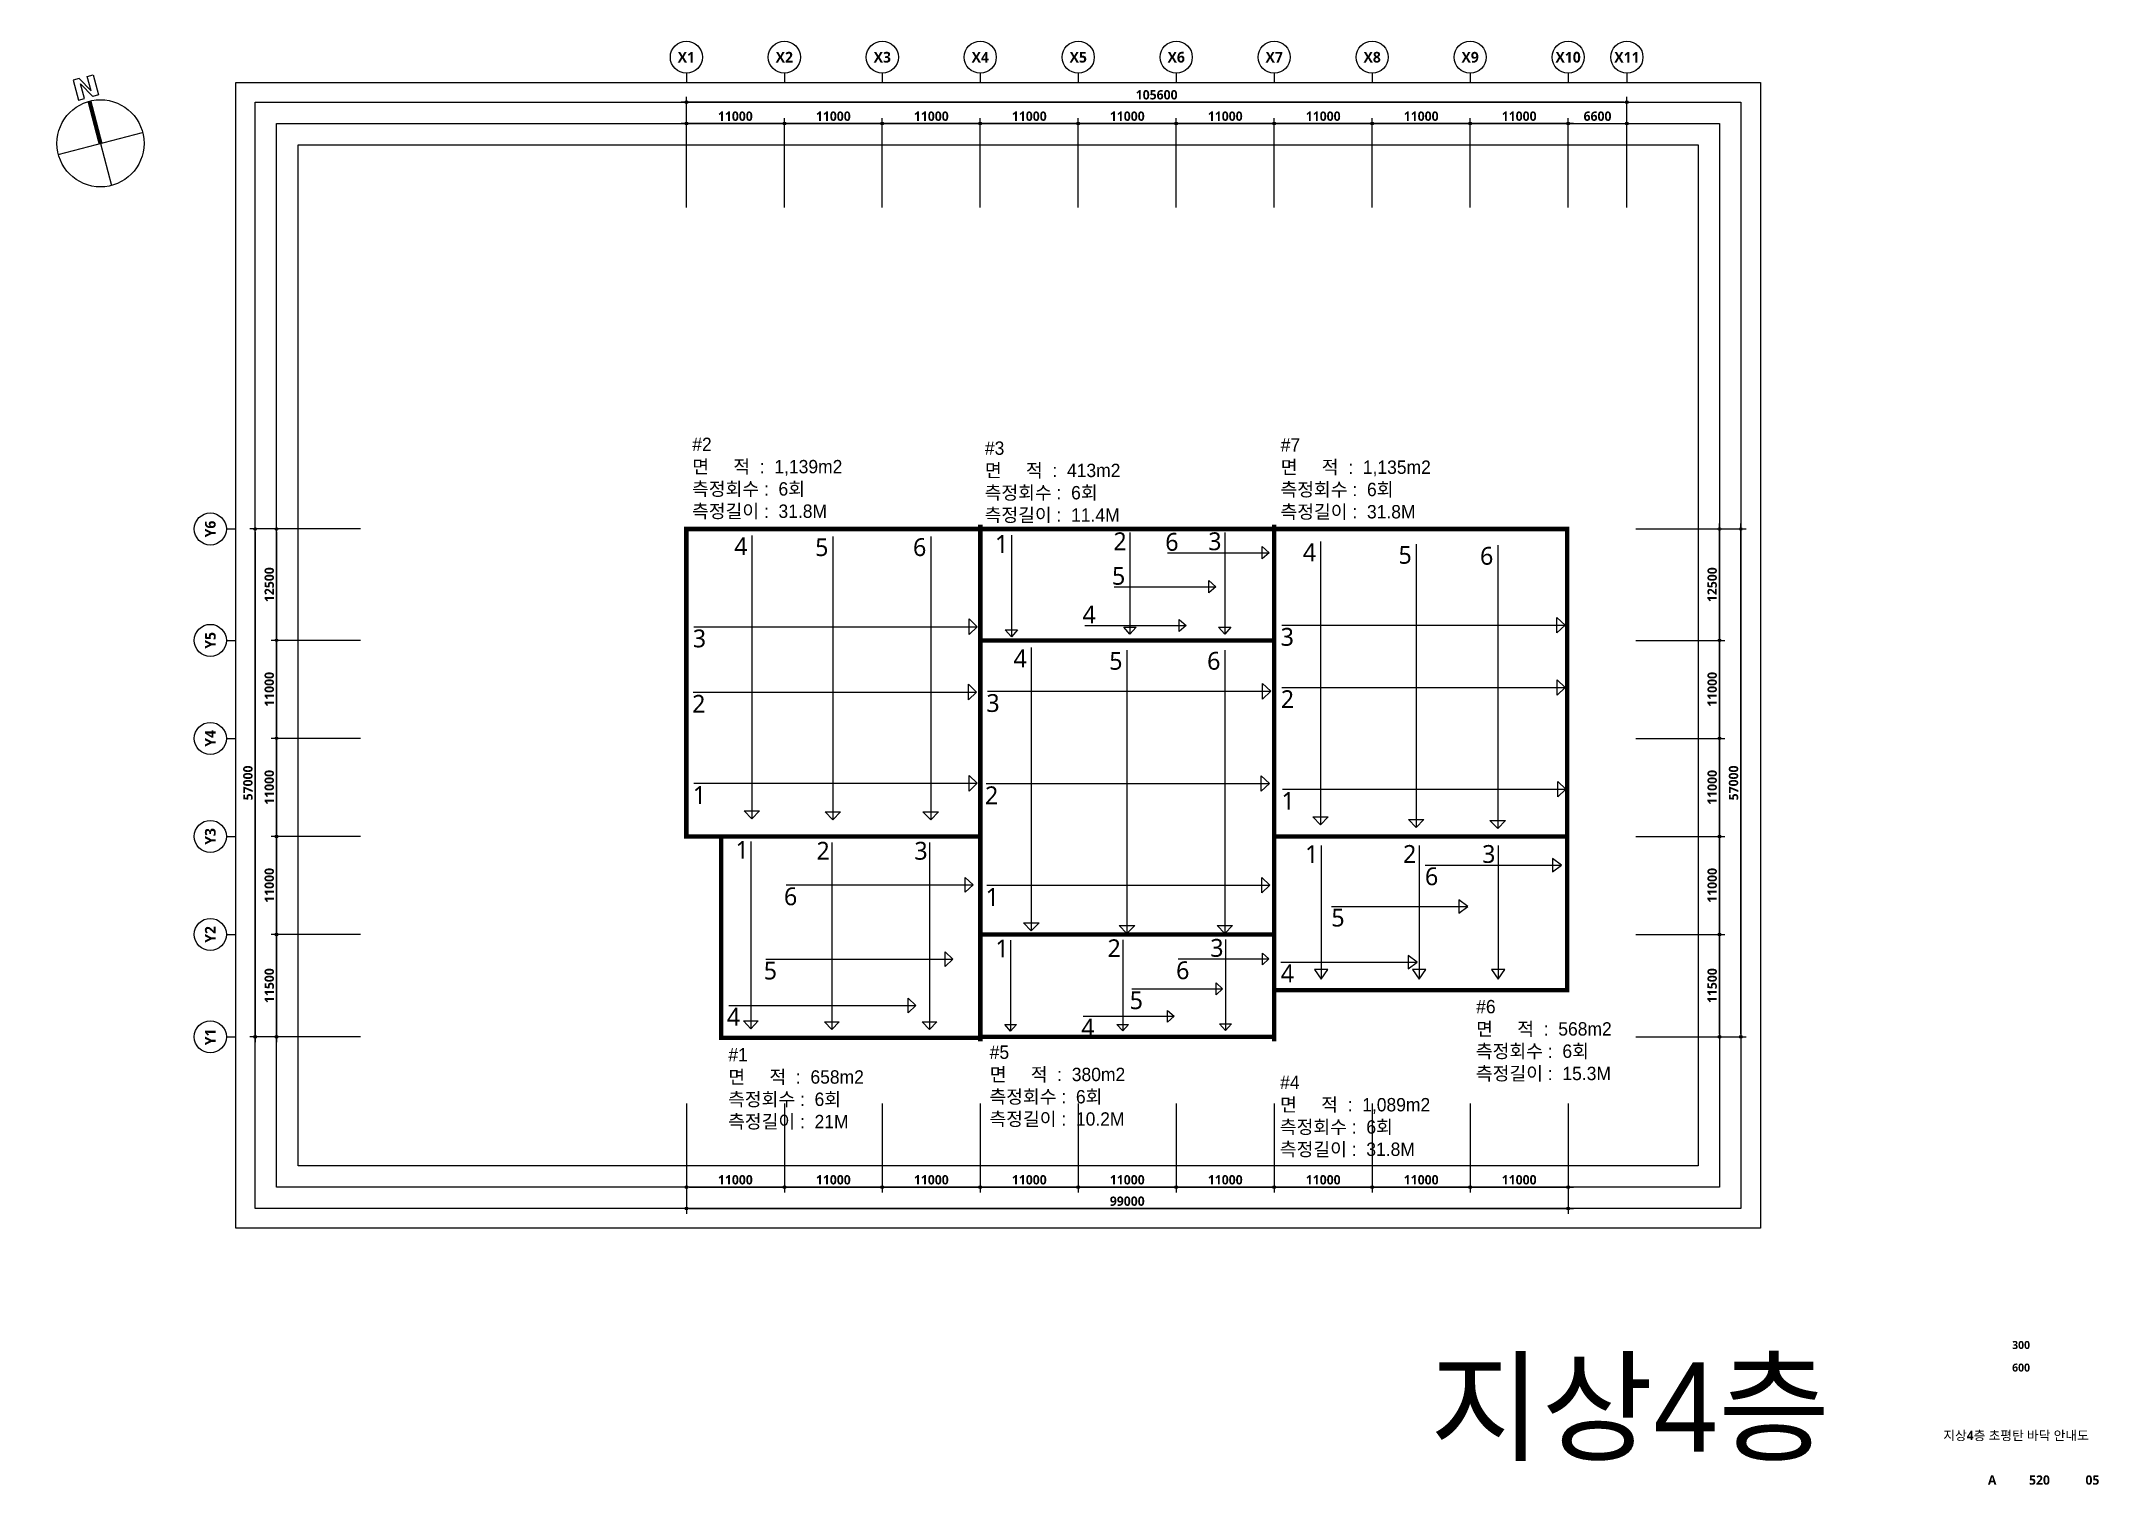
# Model space of a CAD drawing. Header units: millimetres. Extents: x -5354 to 981672, y -957001 to -780013.
# Drawn here: x 750646 to 981672, y -957001 to -794976 of the extents above; entities that cross this region are included whole.
import ezdxf
from ezdxf.enums import TextEntityAlignment as Align

# ---------------------------------------------------------------- set-up
doc = ezdxf.new("R2010")
doc.units = ezdxf.units.MM
doc.header["$LTSCALE"] = 300
doc.header["$MEASUREMENT"] = 0
doc.header["$PDSIZE"] = -10
doc.layers.get('0').update_dxf_attribs({"linetype": 'CONTINUOUS'})
doc.layers.get('Defpoints').update_dxf_attribs({"color": 153, "linetype": 'CONTINUOUS'})
for name, color, linetype in [('0.box', 2, 'CONTINUOUS'), ('0.line', 3, 'CONTINUOUS'), ('9-텍스트', 3, 'CONTINUOUS'), ('A-ANNO-SYMB', 7, 'CONTINUOUS'), ('A-ANNO-TEXT1', 7, 'CONTINUOUS'), ('A-ANNO-TITL', 7, 'CONTINUOUS'), ('A-ST-AXIS-BUB', 7, 'CONTINUOUS'), ('A-ST-AXIS-DIM', 7, 'CONTINUOUS'), ('ILDO_Cosinus Joint', 20, 'CONTINUOUS'), ('text', 3, 'CONTINUOUS'), ('검수라인', 3, 'CONTINUOUS')]:
    doc.layers.add(name, color=color, linetype=linetype)
doc.layers.add('Defpoint', color=161, linetype='CONTINUOUS', plot=False)
doc.styles.add('RXHS', font='')
doc.styles.add('SH_대대리576', font='')
doc.styles.add('돋움', font='')
doc.styles.add('운율4', font='malgun.ttf')
doc.styles.get('RXHS').set_extended_font_data('HY울릉도L')
doc.styles.get('SH_대대리576').set_extended_font_data('NanumGothic', bold=True)
doc.styles.get('돋움').set_extended_font_data('Dotum')
doc.dimstyles.new('SHP 600', dxfattribs={"dimscale": 300, "dimtxt": 3.5, "dimasz": 1, "dimexe": 2, "dimexo": 2, "dimgap": 1, "dimtad": 1, "dimdec": 0, "dimzin": 0, "dimdsep": 46, "dimtxsty": 'SH_대대리576', "dimblk": 'DIMDOT', "dimcen": 0.09, "dimclrt": 3, "dimadec": 0, "dimazin": 1, "dimtfac": 1, "dimtdec": 0, "dimtix": 1, "dimtmove": 2, "dimatfit": 0, "dimldrblk": 'DIMDOT', "dimfxl": 1, "dimtolj": 1, "dimtzin": 0, "dimarcsym": 0})

msp = doc.modelspace()

# ---------------------------------------------------------------- texts
at = {"layer": '9-텍스트', "color": 3, "char_height": 1500, "attachment_point": 1, "style": 'RXHS'}
for s, insert in [('\\pxi0.02023;{\\fGulim|b0|i0|c129|p50;#2\\P면     적  :  1,139m2\\P\\pi0;측정회수 :  6회\\P측정길이 :  31.8M}', (823718.9, -839476, 103000)), ('\\pxi0.02023;{\\fGulim|b0|i0|c129|p50;#3\\P면     적  :  413m2\\P\\pi0;측정회수 :  6회\\P측정길이 :  11.4M}', (856573.9, -839900.8, 103000)), ('\\pxi0.02023;{\\fGulim|b0|i0|c129|p50;#7\\P면     적  :  1,135m2\\P\\pi0;측정회수 :  6회\\P측정길이 :  31.8M}', (889789.1, -839537.6, 103000)), ('\\pxi0.02023;{\\fGulim|b0|i0|c129|p50;#6\\P면     적  :  568m2\\P\\pi0;측정회수 :  6회\\P측정길이 :  15.3M}', (911732.9, -902581.1, 103000)), ('\\pxi0.02023;{\\fGulim|b0|i0|c129|p50;#5\\P면     적  :  380m2\\P\\pi0;측정회수 :  6회\\P측정길이 :  10.2M}', (857113.8, -907691.2, 0)), ('\\pxi0.02023;{\\fGulim|b0|i0|c129|p50;#1\\P면     적  :  658m2\\P\\pi0;측정회수 :  6회\\P측정길이 :  21M}', (827770.3, -907978.3, 0)), ('\\pxi0.02023;{\\fGulim|b0|i0|c129|p50;#4\\P면     적  :  1,089m2\\P\\pi0;측정회수 :  6회\\P측정길이 :  31.8M}', (889718.9, -911088.3, 0))]:
    msp.add_mtext_dynamic_manual_height_columns(s, width=20376.871, gutter_width=1500, heights=[0], dxfattribs=dict(at, insert=insert))
at = {"layer": 'A-ANNO-TEXT1', "style": 'SH_대대리576'}
for s, p in [('X1', (823087.2, -796775.9)), ('X2', (834087.2, -796775.9)), ('X3', (845087.2, -796775.9)), ('X4', (856087.2, -796775.9)), ('X5', (867087.2, -796775.9)), ('X6', (878087.2, -796775.9)), ('X7', (889087.2, -796775.9)), ('X8', (900087.2, -796775.9)), ('X9', (911087.2, -796775.9)), ('X10', (922087.2, -796775.9)), ('X11', (928687.2, -796775.9))]:
    msp.add_text(s, height=1200, dxfattribs=at).set_placement(p, align=Align.MIDDLE_CENTER)
for s, p in [('Y6', (769637.2, -849725.9)), ('Y5', (769637.2, -862225.9)), ('Y4', (769637.2, -873225.9)), ('Y3', (769637.2, -884225.9)), ('Y2', (769637.2, -895225.9)), ('Y1', (769637.2, -906725.9))]:
    msp.add_text(s, height=1200, rotation=90, dxfattribs=at).set_placement(p, align=Align.MIDDLE_CENTER)
at = {"layer": 'A-ANNO-TITL', "style": 'SH_대대리576'}
for s, height, p in [('300', 900, (972940.9, -941308.9)), ('600', 900, (972940.9, -943842.1)), ('지상4층 초평탄 바닥 안내도', 1050, (972375.6, -951450.5)), ('A', 1050, (969692.9, -956461)), ('520', 1050, (975006.2, -956461)), ('05', 1050, (980952.6, -956461))]:
    msp.add_text(s, height=height, dxfattribs=at).set_placement(p, align=Align.MIDDLE)
at = {"layer": 'text', "style": '돋움'}
msp.add_text('지상4층', height=10000, dxfattribs=at).set_placement((906561.1, -953267.4, 206000))
at = {"layer": '검수라인', "style": '운율4'}
for s, p in [('2', (871035.3, -852102.8, 103000)), ('6', (876858, -852171.7, 206000)), ('3', (881681.2, -852102.8, 103000)), ('4', (828457.1, -852662.8, 103000)), ('5', (837545.4, -852762.1, 103000)), ('6', (848536.4, -852762.1, 103000)), ('1', (857731, -852416.4, 103000)), ('4', (892298.4, -853341.2, 103000)), ('5', (903038.3, -853624, 103000)), ('6', (912196.4, -853741, 103000)), ('5', (870873.2, -855979.9, 206000)), ('4', (867557.4, -860328.9, 206000)), ('3', (823809.8, -863007.1, 103000)), ('3', (889813.2, -862829.3, 103000)), ('4', (859825.5, -865238.3, 103000)), ('5', (870565.4, -865521.1, 103000)), ('6', (881556.4, -865521.1, 103000)), ('2', (823738.2, -870341.4, 103000)), ('3', (856773, -870256.8, 103000)), ('2', (889830.7, -869825.1, 103000)), ('1', (823809.8, -880580.1, 103000)), ('2', (856616.7, -880611.1, 103000)), ('1', (889901.7, -881239.1, 103000)), ('1', (828606.6, -886738.8, 206000)), ('2', (837694.9, -886838.2, 206000)), ('3', (848685.9, -886838.2, 206000)), ('1', (892554.7, -887210.6, 103000)), ('2', (903554.7, -887196.6, 103000)), ('3', (912431.7, -887196.6, 103000)), ('6', (906015.1, -889707.6, 103000)), ('6', (834046.8, -891954, 206000)), ('1', (856687.7, -892025.1, 103000)), ('5', (895500, -894342.1)), ('1', (857782.7, -897805.6, 206000)), ('2', (870371.5, -897776.7, 206000)), ('3', (881904.9, -897736.7, 206000)), ('5', (831773.5, -900281, 206000)), ('6', (878073.1, -900253.9, 206000)), ('4', (889820.3, -900604.8, 103000)), ('5', (872857.9, -903613.8, 206000)), ('4', (827636, -905475.4, 206000)), ('4', (867425.8, -906684.7, 206000))]:
    msp.add_text(s, height=2000, dxfattribs=at).set_placement(p)

# ---------------------------------------------------------------- blocks, each defined once
blk = doc.blocks.new('DIMDOT')
at = {"color": 0}
blk.add_line((-2, 0), (2, 0), dxfattribs=at)
for radius in [0.5, 0.25]:
    blk.add_circle((0, 0), radius, dxfattribs=at)
blk = doc.blocks.new('*D217')
at = {"layer": 'A-ST-AXIS-DIM', "color": 0, "lineweight": -2, "transparency": 16777216}
for p, q in [((823087, -813626), (823087, -801226)), ((928687, -813626), (928687, -801226)), ((928387, -801826), (823387, -801826))]:
    blk.add_line(p, q, dxfattribs=at)
at = {"layer": 'Defpoints', "color": 0, "transparency": 16777216}
for p in [(823087, -801826), (823087, -814226), (928687, -814226)]:
    blk.add_point(p, dxfattribs=at)
at = {"layer": 'A-ST-AXIS-DIM', "color": 0, "lineweight": -2, "transparency": 16777216, "xscale": 300, "yscale": 300, "zscale": 300, "rotation": 180}
blk.add_blockref('DIMDOT', (823087, -801826), dxfattribs=at)
at = {"layer": 'A-ST-AXIS-DIM', "color": 0, "lineweight": -2, "transparency": 16777216, "xscale": 300, "yscale": 300, "zscale": 300}
blk.add_blockref('DIMDOT', (928687, -801826), dxfattribs=at)
at = {"layer": 'A-ST-AXIS-DIM', "color": 3, "transparency": 16777216, "insert": (875887, -801001), "char_height": 1050, "attachment_point": 5, "style": 'SH_대대리576'}
blk.add_mtext('\\A1;105600', dxfattribs=at)
blk = doc.blocks.new('*D216')
at = {"layer": 'A-ST-AXIS-DIM', "color": 0, "lineweight": -2, "transparency": 16777216}
for p, q in [((823087, -813626), (823087, -803626)), ((834087, -813626), (834087, -803626)), ((833787, -804226), (823387, -804226))]:
    blk.add_line(p, q, dxfattribs=at)
at = {"layer": 'Defpoints', "color": 0, "transparency": 16777216}
for p in [(823087, -804226), (823087, -814226), (834087, -814226)]:
    blk.add_point(p, dxfattribs=at)
at = {"layer": 'A-ST-AXIS-DIM', "color": 0, "lineweight": -2, "transparency": 16777216, "xscale": 300, "yscale": 300, "zscale": 300, "rotation": 180}
blk.add_blockref('DIMDOT', (823087, -804226), dxfattribs=at)
at = {"layer": 'A-ST-AXIS-DIM', "color": 0, "lineweight": -2, "transparency": 16777216, "xscale": 300, "yscale": 300, "zscale": 300}
blk.add_blockref('DIMDOT', (834087, -804226), dxfattribs=at)
at = {"layer": 'A-ST-AXIS-DIM', "color": 3, "transparency": 16777216, "insert": (828587, -803401), "char_height": 1050, "attachment_point": 5, "style": 'SH_대대리576'}
blk.add_mtext('\\A1;11000', dxfattribs=at)
blk = doc.blocks.new('*D215')
at = {"layer": 'A-ST-AXIS-DIM', "color": 0, "lineweight": -2, "transparency": 16777216}
for p, q in [((834087, -813626), (834087, -803626)), ((845087, -813626), (845087, -803626)), ((844787, -804226), (834387, -804226))]:
    blk.add_line(p, q, dxfattribs=at)
at = {"layer": 'Defpoints', "color": 0, "transparency": 16777216}
for p in [(834087, -804226), (834087, -814226), (845087, -814226)]:
    blk.add_point(p, dxfattribs=at)
at = {"layer": 'A-ST-AXIS-DIM', "color": 0, "lineweight": -2, "transparency": 16777216, "xscale": 300, "yscale": 300, "zscale": 300, "rotation": 180}
blk.add_blockref('DIMDOT', (834087, -804226), dxfattribs=at)
at = {"layer": 'A-ST-AXIS-DIM', "color": 0, "lineweight": -2, "transparency": 16777216, "xscale": 300, "yscale": 300, "zscale": 300}
blk.add_blockref('DIMDOT', (845087, -804226), dxfattribs=at)
at = {"layer": 'A-ST-AXIS-DIM', "color": 3, "transparency": 16777216, "insert": (839587, -803401), "char_height": 1050, "attachment_point": 5, "style": 'SH_대대리576'}
blk.add_mtext('\\A1;11000', dxfattribs=at)
blk = doc.blocks.new('*D214')
at = {"layer": 'A-ST-AXIS-DIM', "color": 0, "lineweight": -2, "transparency": 16777216}
for p, q in [((845087, -813626), (845087, -803626)), ((856087, -813626), (856087, -803626)), ((855787, -804226), (845387, -804226))]:
    blk.add_line(p, q, dxfattribs=at)
at = {"layer": 'Defpoints', "color": 0, "transparency": 16777216}
for p in [(845087, -804226), (845087, -814226), (856087, -814226)]:
    blk.add_point(p, dxfattribs=at)
at = {"layer": 'A-ST-AXIS-DIM', "color": 0, "lineweight": -2, "transparency": 16777216, "xscale": 300, "yscale": 300, "zscale": 300, "rotation": 180}
blk.add_blockref('DIMDOT', (845087, -804226), dxfattribs=at)
at = {"layer": 'A-ST-AXIS-DIM', "color": 0, "lineweight": -2, "transparency": 16777216, "xscale": 300, "yscale": 300, "zscale": 300}
blk.add_blockref('DIMDOT', (856087, -804226), dxfattribs=at)
at = {"layer": 'A-ST-AXIS-DIM', "color": 3, "transparency": 16777216, "insert": (850587, -803401), "char_height": 1050, "attachment_point": 5, "style": 'SH_대대리576'}
blk.add_mtext('\\A1;11000', dxfattribs=at)
blk = doc.blocks.new('*D213')
at = {"layer": 'A-ST-AXIS-DIM', "color": 0, "lineweight": -2, "transparency": 16777216}
for p, q in [((856087, -813626), (856087, -803626)), ((867087, -813626), (867087, -803626)), ((866787, -804226), (856387, -804226))]:
    blk.add_line(p, q, dxfattribs=at)
at = {"layer": 'Defpoints', "color": 0, "transparency": 16777216}
for p in [(856087, -804226), (856087, -814226), (867087, -814226)]:
    blk.add_point(p, dxfattribs=at)
at = {"layer": 'A-ST-AXIS-DIM', "color": 0, "lineweight": -2, "transparency": 16777216, "xscale": 300, "yscale": 300, "zscale": 300, "rotation": 180}
blk.add_blockref('DIMDOT', (856087, -804226), dxfattribs=at)
at = {"layer": 'A-ST-AXIS-DIM', "color": 0, "lineweight": -2, "transparency": 16777216, "xscale": 300, "yscale": 300, "zscale": 300}
blk.add_blockref('DIMDOT', (867087, -804226), dxfattribs=at)
at = {"layer": 'A-ST-AXIS-DIM', "color": 3, "transparency": 16777216, "insert": (861587, -803401), "char_height": 1050, "attachment_point": 5, "style": 'SH_대대리576'}
blk.add_mtext('\\A1;11000', dxfattribs=at)
blk = doc.blocks.new('*D212')
at = {"layer": 'A-ST-AXIS-DIM', "color": 0, "lineweight": -2, "transparency": 16777216}
for p, q in [((867087, -813626), (867087, -803626)), ((878087, -813626), (878087, -803626)), ((877787, -804226), (867387, -804226))]:
    blk.add_line(p, q, dxfattribs=at)
at = {"layer": 'Defpoints', "color": 0, "transparency": 16777216}
for p in [(867087, -804226), (867087, -814226), (878087, -814226)]:
    blk.add_point(p, dxfattribs=at)
at = {"layer": 'A-ST-AXIS-DIM', "color": 0, "lineweight": -2, "transparency": 16777216, "xscale": 300, "yscale": 300, "zscale": 300, "rotation": 180}
blk.add_blockref('DIMDOT', (867087, -804226), dxfattribs=at)
at = {"layer": 'A-ST-AXIS-DIM', "color": 0, "lineweight": -2, "transparency": 16777216, "xscale": 300, "yscale": 300, "zscale": 300}
blk.add_blockref('DIMDOT', (878087, -804226), dxfattribs=at)
at = {"layer": 'A-ST-AXIS-DIM', "color": 3, "transparency": 16777216, "insert": (872587, -803401), "char_height": 1050, "attachment_point": 5, "style": 'SH_대대리576'}
blk.add_mtext('\\A1;11000', dxfattribs=at)
blk = doc.blocks.new('*D211')
at = {"layer": 'A-ST-AXIS-DIM', "color": 0, "lineweight": -2, "transparency": 16777216}
for p, q in [((878087, -813626), (878087, -803626)), ((889087, -813626), (889087, -803626)), ((888787, -804226), (878387, -804226))]:
    blk.add_line(p, q, dxfattribs=at)
at = {"layer": 'Defpoints', "color": 0, "transparency": 16777216}
for p in [(878087, -804226), (878087, -814226), (889087, -814226)]:
    blk.add_point(p, dxfattribs=at)
at = {"layer": 'A-ST-AXIS-DIM', "color": 0, "lineweight": -2, "transparency": 16777216, "xscale": 300, "yscale": 300, "zscale": 300, "rotation": 180}
blk.add_blockref('DIMDOT', (878087, -804226), dxfattribs=at)
at = {"layer": 'A-ST-AXIS-DIM', "color": 0, "lineweight": -2, "transparency": 16777216, "xscale": 300, "yscale": 300, "zscale": 300}
blk.add_blockref('DIMDOT', (889087, -804226), dxfattribs=at)
at = {"layer": 'A-ST-AXIS-DIM', "color": 3, "transparency": 16777216, "insert": (883587, -803401), "char_height": 1050, "attachment_point": 5, "style": 'SH_대대리576'}
blk.add_mtext('\\A1;11000', dxfattribs=at)
blk = doc.blocks.new('*D210')
at = {"layer": 'A-ST-AXIS-DIM', "color": 0, "lineweight": -2, "transparency": 16777216}
for p, q in [((889087, -813626), (889087, -803626)), ((900087, -813626), (900087, -803626)), ((899787, -804226), (889387, -804226))]:
    blk.add_line(p, q, dxfattribs=at)
at = {"layer": 'Defpoints', "color": 0, "transparency": 16777216}
for p in [(889087, -804226), (889087, -814226), (900087, -814226)]:
    blk.add_point(p, dxfattribs=at)
at = {"layer": 'A-ST-AXIS-DIM', "color": 0, "lineweight": -2, "transparency": 16777216, "xscale": 300, "yscale": 300, "zscale": 300, "rotation": 180}
blk.add_blockref('DIMDOT', (889087, -804226), dxfattribs=at)
at = {"layer": 'A-ST-AXIS-DIM', "color": 0, "lineweight": -2, "transparency": 16777216, "xscale": 300, "yscale": 300, "zscale": 300}
blk.add_blockref('DIMDOT', (900087, -804226), dxfattribs=at)
at = {"layer": 'A-ST-AXIS-DIM', "color": 3, "transparency": 16777216, "insert": (894587, -803401), "char_height": 1050, "attachment_point": 5, "style": 'SH_대대리576'}
blk.add_mtext('\\A1;11000', dxfattribs=at)
blk = doc.blocks.new('*D209')
at = {"layer": 'A-ST-AXIS-DIM', "color": 0, "lineweight": -2, "transparency": 16777216}
for p, q in [((900087, -813626), (900087, -803626)), ((911087, -813626), (911087, -803626)), ((910787, -804226), (900387, -804226))]:
    blk.add_line(p, q, dxfattribs=at)
at = {"layer": 'Defpoints', "color": 0, "transparency": 16777216}
for p in [(900087, -804226), (900087, -814226), (911087, -814226)]:
    blk.add_point(p, dxfattribs=at)
at = {"layer": 'A-ST-AXIS-DIM', "color": 0, "lineweight": -2, "transparency": 16777216, "xscale": 300, "yscale": 300, "zscale": 300, "rotation": 180}
blk.add_blockref('DIMDOT', (900087, -804226), dxfattribs=at)
at = {"layer": 'A-ST-AXIS-DIM', "color": 0, "lineweight": -2, "transparency": 16777216, "xscale": 300, "yscale": 300, "zscale": 300}
blk.add_blockref('DIMDOT', (911087, -804226), dxfattribs=at)
at = {"layer": 'A-ST-AXIS-DIM', "color": 3, "transparency": 16777216, "insert": (905587, -803401), "char_height": 1050, "attachment_point": 5, "style": 'SH_대대리576'}
blk.add_mtext('\\A1;11000', dxfattribs=at)
blk = doc.blocks.new('*D208')
at = {"layer": 'A-ST-AXIS-DIM', "color": 0, "lineweight": -2, "transparency": 16777216}
for p, q in [((911087, -813626), (911087, -803626)), ((922087, -813626), (922087, -803626)), ((921787, -804226), (911387, -804226))]:
    blk.add_line(p, q, dxfattribs=at)
at = {"layer": 'Defpoints', "color": 0, "transparency": 16777216}
for p in [(911087, -804226), (911087, -814226), (922087, -814226)]:
    blk.add_point(p, dxfattribs=at)
at = {"layer": 'A-ST-AXIS-DIM', "color": 0, "lineweight": -2, "transparency": 16777216, "xscale": 300, "yscale": 300, "zscale": 300, "rotation": 180}
blk.add_blockref('DIMDOT', (911087, -804226), dxfattribs=at)
at = {"layer": 'A-ST-AXIS-DIM', "color": 0, "lineweight": -2, "transparency": 16777216, "xscale": 300, "yscale": 300, "zscale": 300}
blk.add_blockref('DIMDOT', (922087, -804226), dxfattribs=at)
at = {"layer": 'A-ST-AXIS-DIM', "color": 3, "transparency": 16777216, "insert": (916587, -803401), "char_height": 1050, "attachment_point": 5, "style": 'SH_대대리576'}
blk.add_mtext('\\A1;11000', dxfattribs=at)
blk = doc.blocks.new('A-ST-AXIS-BUB-1')
at = {"layer": 'A-ST-AXIS-BUB'}
blk.add_line((0, 350), (0, 0), dxfattribs=at)
blk.add_circle((0, 950), 600, dxfattribs=at)
blk = doc.blocks.new('*D178')
at = {"layer": 'A-ST-AXIS-DIM', "color": 0, "lineweight": -2, "transparency": 16777216}
for p, q in [((786487, -849726), (774087, -849726)), ((774687, -850026), (774687, -906426)), ((786487, -906726), (774087, -906726))]:
    blk.add_line(p, q, dxfattribs=at)
at = {"layer": 'Defpoints', "color": 0, "transparency": 16777216}
for p in [(787087, -849726), (774687, -906726), (787087, -906726)]:
    blk.add_point(p, dxfattribs=at)
at = {"layer": 'A-ST-AXIS-DIM', "color": 0, "lineweight": -2, "transparency": 16777216, "xscale": 300, "yscale": 300, "zscale": 300}
for p, rotation in [((774687, -849726), 90), ((774687, -906726), 270)]:
    blk.add_blockref('DIMDOT', p, dxfattribs=dict(at, rotation=rotation))
at = {"layer": 'A-ST-AXIS-DIM', "color": 3, "transparency": 16777216, "insert": (773862, -878226), "char_height": 1050, "attachment_point": 5, "rotation": 90, "style": 'SH_대대리576'}
blk.add_mtext('\\A1;57000', dxfattribs=at)
blk = doc.blocks.new('*D74')
at = {"layer": 'A-ST-AXIS-DIM', "color": 0, "lineweight": -2, "transparency": 16777216}
for p, q in [((786487, -895226), (776487, -895226)), ((777087, -895526), (777087, -906426)), ((786487, -906726), (776487, -906726))]:
    blk.add_line(p, q, dxfattribs=at)
at = {"layer": 'Defpoints', "color": 0, "transparency": 16777216}
for p in [(787087, -895226), (777087, -906726), (787087, -906726)]:
    blk.add_point(p, dxfattribs=at)
at = {"layer": 'A-ST-AXIS-DIM', "color": 0, "lineweight": -2, "transparency": 16777216, "xscale": 300, "yscale": 300, "zscale": 300}
for p, rotation in [((777087, -895226), 90), ((777087, -906726), 270)]:
    blk.add_blockref('DIMDOT', p, dxfattribs=dict(at, rotation=rotation))
at = {"layer": 'A-ST-AXIS-DIM', "color": 3, "transparency": 16777216, "insert": (776262, -900976), "char_height": 1050, "attachment_point": 5, "rotation": 90, "style": 'SH_대대리576'}
blk.add_mtext('\\A1;11500', dxfattribs=at)
blk = doc.blocks.new('*D73')
at = {"layer": 'A-ST-AXIS-DIM', "color": 0, "lineweight": -2, "transparency": 16777216}
for p, q in [((786487, -884226), (776487, -884226)), ((777087, -884526), (777087, -894926)), ((786487, -895226), (776487, -895226))]:
    blk.add_line(p, q, dxfattribs=at)
at = {"layer": 'Defpoints', "color": 0, "transparency": 16777216}
for p in [(787087, -884226), (777087, -895226), (787087, -895226)]:
    blk.add_point(p, dxfattribs=at)
at = {"layer": 'A-ST-AXIS-DIM', "color": 0, "lineweight": -2, "transparency": 16777216, "xscale": 300, "yscale": 300, "zscale": 300}
for p, rotation in [((777087, -884226), 90), ((777087, -895226), 270)]:
    blk.add_blockref('DIMDOT', p, dxfattribs=dict(at, rotation=rotation))
at = {"layer": 'A-ST-AXIS-DIM', "color": 3, "transparency": 16777216, "insert": (776262, -889726), "char_height": 1050, "attachment_point": 5, "rotation": 90, "style": 'SH_대대리576'}
blk.add_mtext('\\A1;11000', dxfattribs=at)
blk = doc.blocks.new('*D72')
at = {"layer": 'A-ST-AXIS-DIM', "color": 0, "lineweight": -2, "transparency": 16777216}
for p, q in [((786487, -873226), (776487, -873226)), ((777087, -873526), (777087, -883926)), ((786487, -884226), (776487, -884226))]:
    blk.add_line(p, q, dxfattribs=at)
at = {"layer": 'Defpoints', "color": 0, "transparency": 16777216}
for p in [(787087, -873226), (777087, -884226), (787087, -884226)]:
    blk.add_point(p, dxfattribs=at)
at = {"layer": 'A-ST-AXIS-DIM', "color": 0, "lineweight": -2, "transparency": 16777216, "xscale": 300, "yscale": 300, "zscale": 300}
for p, rotation in [((777087, -873226), 90), ((777087, -884226), 270)]:
    blk.add_blockref('DIMDOT', p, dxfattribs=dict(at, rotation=rotation))
at = {"layer": 'A-ST-AXIS-DIM', "color": 3, "transparency": 16777216, "insert": (776262, -878726), "char_height": 1050, "attachment_point": 5, "rotation": 90, "style": 'SH_대대리576'}
blk.add_mtext('\\A1;11000', dxfattribs=at)
blk = doc.blocks.new('*D71')
at = {"layer": 'A-ST-AXIS-DIM', "color": 0, "lineweight": -2, "transparency": 16777216}
for p, q in [((786487, -862226), (776487, -862226)), ((777087, -862526), (777087, -872926)), ((786487, -873226), (776487, -873226))]:
    blk.add_line(p, q, dxfattribs=at)
at = {"layer": 'Defpoints', "color": 0, "transparency": 16777216}
for p in [(787087, -862226), (777087, -873226), (787087, -873226)]:
    blk.add_point(p, dxfattribs=at)
at = {"layer": 'A-ST-AXIS-DIM', "color": 0, "lineweight": -2, "transparency": 16777216, "xscale": 300, "yscale": 300, "zscale": 300}
for p, rotation in [((777087, -862226), 90), ((777087, -873226), 270)]:
    blk.add_blockref('DIMDOT', p, dxfattribs=dict(at, rotation=rotation))
at = {"layer": 'A-ST-AXIS-DIM', "color": 3, "transparency": 16777216, "insert": (776262, -867726), "char_height": 1050, "attachment_point": 5, "rotation": 90, "style": 'SH_대대리576'}
blk.add_mtext('\\A1;11000', dxfattribs=at)
blk = doc.blocks.new('*D70')
at = {"layer": 'A-ST-AXIS-DIM', "color": 0, "lineweight": -2, "transparency": 16777216}
for p, q in [((786487, -849726), (776487, -849726)), ((777087, -850026), (777087, -861926)), ((786487, -862226), (776487, -862226))]:
    blk.add_line(p, q, dxfattribs=at)
at = {"layer": 'Defpoints', "color": 0, "transparency": 16777216}
for p in [(787087, -849726), (777087, -862226), (787087, -862226)]:
    blk.add_point(p, dxfattribs=at)
at = {"layer": 'A-ST-AXIS-DIM', "color": 0, "lineweight": -2, "transparency": 16777216, "xscale": 300, "yscale": 300, "zscale": 300}
for p, rotation in [((777087, -849726), 90), ((777087, -862226), 270)]:
    blk.add_blockref('DIMDOT', p, dxfattribs=dict(at, rotation=rotation))
at = {"layer": 'A-ST-AXIS-DIM', "color": 3, "transparency": 16777216, "insert": (776262, -855976), "char_height": 1050, "attachment_point": 5, "rotation": 90, "style": 'SH_대대리576'}
blk.add_mtext('\\A1;12500', dxfattribs=at)
blk = doc.blocks.new('*D37')
at = {"layer": 'A-ST-AXIS-DIM', "color": 0, "lineweight": -2, "transparency": 16777216}
for p, q in [((929687, -849726), (939687, -849726)), ((939087, -861926), (939087, -850026)), ((929687, -862226), (939687, -862226))]:
    blk.add_line(p, q, dxfattribs=at)
at = {"layer": 'Defpoints', "color": 0, "transparency": 16777216}
for p in [(929087, -849726), (939087, -849726), (929087, -862226)]:
    blk.add_point(p, dxfattribs=at)
at = {"layer": 'A-ST-AXIS-DIM', "color": 0, "lineweight": -2, "transparency": 16777216, "xscale": 300, "yscale": 300, "zscale": 300}
for p, rotation in [((939087, -849726), 90), ((939087, -862226), 270)]:
    blk.add_blockref('DIMDOT', p, dxfattribs=dict(at, rotation=rotation))
at = {"layer": 'A-ST-AXIS-DIM', "color": 3, "transparency": 16777216, "insert": (938262, -855976), "char_height": 1050, "attachment_point": 5, "rotation": 90, "style": 'SH_대대리576'}
blk.add_mtext('\\A1;12500', dxfattribs=at)
blk = doc.blocks.new('*D134')
at = {"layer": 'A-ST-AXIS-DIM', "color": 0, "lineweight": -2, "transparency": 16777216}
for p, q in [((929687, -862226), (939687, -862226)), ((939087, -872926), (939087, -862526)), ((929687, -873226), (939687, -873226))]:
    blk.add_line(p, q, dxfattribs=at)
at = {"layer": 'Defpoints', "color": 0, "transparency": 16777216}
for p in [(929087, -862226), (939087, -862226), (929087, -873226)]:
    blk.add_point(p, dxfattribs=at)
at = {"layer": 'A-ST-AXIS-DIM', "color": 0, "lineweight": -2, "transparency": 16777216, "xscale": 300, "yscale": 300, "zscale": 300}
for p, rotation in [((939087, -862226), 90), ((939087, -873226), 270)]:
    blk.add_blockref('DIMDOT', p, dxfattribs=dict(at, rotation=rotation))
at = {"layer": 'A-ST-AXIS-DIM', "color": 3, "transparency": 16777216, "insert": (938262, -867726), "char_height": 1050, "attachment_point": 5, "rotation": 90, "style": 'SH_대대리576'}
blk.add_mtext('\\A1;11000', dxfattribs=at)
blk = doc.blocks.new('*D133')
at = {"layer": 'A-ST-AXIS-DIM', "color": 0, "lineweight": -2, "transparency": 16777216}
for p, q in [((929687, -873226), (939687, -873226)), ((939087, -883926), (939087, -873526)), ((929687, -884226), (939687, -884226))]:
    blk.add_line(p, q, dxfattribs=at)
at = {"layer": 'Defpoints', "color": 0, "transparency": 16777216}
for p in [(929087, -873226), (939087, -873226), (929087, -884226)]:
    blk.add_point(p, dxfattribs=at)
at = {"layer": 'A-ST-AXIS-DIM', "color": 0, "lineweight": -2, "transparency": 16777216, "xscale": 300, "yscale": 300, "zscale": 300}
for p, rotation in [((939087, -873226), 90), ((939087, -884226), 270)]:
    blk.add_blockref('DIMDOT', p, dxfattribs=dict(at, rotation=rotation))
at = {"layer": 'A-ST-AXIS-DIM', "color": 3, "transparency": 16777216, "insert": (938262, -878726), "char_height": 1050, "attachment_point": 5, "rotation": 90, "style": 'SH_대대리576'}
blk.add_mtext('\\A1;11000', dxfattribs=at)
blk = doc.blocks.new('*D132')
at = {"layer": 'A-ST-AXIS-DIM', "color": 0, "lineweight": -2, "transparency": 16777216}
for p, q in [((929687, -884226), (939687, -884226)), ((939087, -894926), (939087, -884526)), ((929687, -895226), (939687, -895226))]:
    blk.add_line(p, q, dxfattribs=at)
at = {"layer": 'Defpoints', "color": 0, "transparency": 16777216}
for p in [(929087, -884226), (939087, -884226), (929087, -895226)]:
    blk.add_point(p, dxfattribs=at)
at = {"layer": 'A-ST-AXIS-DIM', "color": 0, "lineweight": -2, "transparency": 16777216, "xscale": 300, "yscale": 300, "zscale": 300}
for p, rotation in [((939087, -884226), 90), ((939087, -895226), 270)]:
    blk.add_blockref('DIMDOT', p, dxfattribs=dict(at, rotation=rotation))
at = {"layer": 'A-ST-AXIS-DIM', "color": 3, "transparency": 16777216, "insert": (938262, -889726), "char_height": 1050, "attachment_point": 5, "rotation": 90, "style": 'SH_대대리576'}
blk.add_mtext('\\A1;11000', dxfattribs=at)
blk = doc.blocks.new('*D131')
at = {"layer": 'A-ST-AXIS-DIM', "color": 0, "lineweight": -2, "transparency": 16777216}
for p, q in [((929687, -895226), (939687, -895226)), ((939087, -906426), (939087, -895526)), ((929687, -906726), (939687, -906726))]:
    blk.add_line(p, q, dxfattribs=at)
at = {"layer": 'Defpoints', "color": 0, "transparency": 16777216}
for p in [(929087, -895226), (939087, -895226), (929087, -906726)]:
    blk.add_point(p, dxfattribs=at)
at = {"layer": 'A-ST-AXIS-DIM', "color": 0, "lineweight": -2, "transparency": 16777216, "xscale": 300, "yscale": 300, "zscale": 300}
for p, rotation in [((939087, -895226), 90), ((939087, -906726), 270)]:
    blk.add_blockref('DIMDOT', p, dxfattribs=dict(at, rotation=rotation))
at = {"layer": 'A-ST-AXIS-DIM', "color": 3, "transparency": 16777216, "insert": (938262, -900976), "char_height": 1050, "attachment_point": 5, "rotation": 90, "style": 'SH_대대리576'}
blk.add_mtext('\\A1;11500', dxfattribs=at)
blk = doc.blocks.new('*D130')
at = {"layer": 'A-ST-AXIS-DIM', "color": 0, "lineweight": -2, "transparency": 16777216}
for p, q in [((929687, -849726), (942087, -849726)), ((941487, -906426), (941487, -850026)), ((929687, -906726), (942087, -906726))]:
    blk.add_line(p, q, dxfattribs=at)
at = {"layer": 'Defpoints', "color": 0, "transparency": 16777216}
for p in [(929087, -849726), (941487, -849726), (929087, -906726)]:
    blk.add_point(p, dxfattribs=at)
at = {"layer": 'A-ST-AXIS-DIM', "color": 0, "lineweight": -2, "transparency": 16777216, "xscale": 300, "yscale": 300, "zscale": 300}
for p, rotation in [((941487, -849726), 90), ((941487, -906726), 270)]:
    blk.add_blockref('DIMDOT', p, dxfattribs=dict(at, rotation=rotation))
at = {"layer": 'A-ST-AXIS-DIM', "color": 3, "transparency": 16777216, "insert": (940662, -878226), "char_height": 1050, "attachment_point": 5, "rotation": 90, "style": 'SH_대대리576'}
blk.add_mtext('\\A1;57000', dxfattribs=at)
blk = doc.blocks.new('*D129')
at = {"layer": 'A-ST-AXIS-DIM', "color": 0, "lineweight": -2, "transparency": 16777216}
for p, q in [((823087, -914197), (823087, -924197)), ((834087, -914197), (834087, -924197)), ((823387, -923597), (833787, -923597))]:
    blk.add_line(p, q, dxfattribs=at)
at = {"layer": 'Defpoints', "color": 0, "transparency": 16777216}
for p in [(823087, -913597), (834087, -913597), (834087, -923597)]:
    blk.add_point(p, dxfattribs=at)
at = {"layer": 'A-ST-AXIS-DIM', "color": 0, "lineweight": -2, "transparency": 16777216, "xscale": 300, "yscale": 300, "zscale": 300, "rotation": 180}
blk.add_blockref('DIMDOT', (823087, -923597), dxfattribs=at)
at = {"layer": 'A-ST-AXIS-DIM', "color": 0, "lineweight": -2, "transparency": 16777216, "xscale": 300, "yscale": 300, "zscale": 300}
blk.add_blockref('DIMDOT', (834087, -923597), dxfattribs=at)
at = {"layer": 'A-ST-AXIS-DIM', "color": 3, "transparency": 16777216, "insert": (828587, -922772), "char_height": 1050, "attachment_point": 5, "style": 'SH_대대리576'}
blk.add_mtext('\\A1;11000', dxfattribs=at)
blk = doc.blocks.new('*D128')
at = {"layer": 'A-ST-AXIS-DIM', "color": 0, "lineweight": -2, "transparency": 16777216}
for p, q in [((834087, -914197), (834087, -924197)), ((845087, -914197), (845087, -924197)), ((834387, -923597), (844787, -923597))]:
    blk.add_line(p, q, dxfattribs=at)
at = {"layer": 'Defpoints', "color": 0, "transparency": 16777216}
for p in [(834087, -913597), (845087, -913597), (845087, -923597)]:
    blk.add_point(p, dxfattribs=at)
at = {"layer": 'A-ST-AXIS-DIM', "color": 0, "lineweight": -2, "transparency": 16777216, "xscale": 300, "yscale": 300, "zscale": 300, "rotation": 180}
blk.add_blockref('DIMDOT', (834087, -923597), dxfattribs=at)
at = {"layer": 'A-ST-AXIS-DIM', "color": 0, "lineweight": -2, "transparency": 16777216, "xscale": 300, "yscale": 300, "zscale": 300}
blk.add_blockref('DIMDOT', (845087, -923597), dxfattribs=at)
at = {"layer": 'A-ST-AXIS-DIM', "color": 3, "transparency": 16777216, "insert": (839587, -922772), "char_height": 1050, "attachment_point": 5, "style": 'SH_대대리576'}
blk.add_mtext('\\A1;11000', dxfattribs=at)
blk = doc.blocks.new('*D127')
at = {"layer": 'A-ST-AXIS-DIM', "color": 0, "lineweight": -2, "transparency": 16777216}
for p, q in [((845087, -914197), (845087, -924197)), ((856087, -914197), (856087, -924197)), ((845387, -923597), (855787, -923597))]:
    blk.add_line(p, q, dxfattribs=at)
at = {"layer": 'Defpoints', "color": 0, "transparency": 16777216}
for p in [(845087, -913597), (856087, -913597), (856087, -923597)]:
    blk.add_point(p, dxfattribs=at)
at = {"layer": 'A-ST-AXIS-DIM', "color": 0, "lineweight": -2, "transparency": 16777216, "xscale": 300, "yscale": 300, "zscale": 300, "rotation": 180}
blk.add_blockref('DIMDOT', (845087, -923597), dxfattribs=at)
at = {"layer": 'A-ST-AXIS-DIM', "color": 0, "lineweight": -2, "transparency": 16777216, "xscale": 300, "yscale": 300, "zscale": 300}
blk.add_blockref('DIMDOT', (856087, -923597), dxfattribs=at)
at = {"layer": 'A-ST-AXIS-DIM', "color": 3, "transparency": 16777216, "insert": (850587, -922772), "char_height": 1050, "attachment_point": 5, "style": 'SH_대대리576'}
blk.add_mtext('\\A1;11000', dxfattribs=at)
blk = doc.blocks.new('*D126')
at = {"layer": 'A-ST-AXIS-DIM', "color": 0, "lineweight": -2, "transparency": 16777216}
for p, q in [((856087, -914197), (856087, -924197)), ((867087, -914197), (867087, -924197)), ((856387, -923597), (866787, -923597))]:
    blk.add_line(p, q, dxfattribs=at)
at = {"layer": 'Defpoints', "color": 0, "transparency": 16777216}
for p in [(856087, -913597), (867087, -913597), (867087, -923597)]:
    blk.add_point(p, dxfattribs=at)
at = {"layer": 'A-ST-AXIS-DIM', "color": 0, "lineweight": -2, "transparency": 16777216, "xscale": 300, "yscale": 300, "zscale": 300, "rotation": 180}
blk.add_blockref('DIMDOT', (856087, -923597), dxfattribs=at)
at = {"layer": 'A-ST-AXIS-DIM', "color": 0, "lineweight": -2, "transparency": 16777216, "xscale": 300, "yscale": 300, "zscale": 300}
blk.add_blockref('DIMDOT', (867087, -923597), dxfattribs=at)
at = {"layer": 'A-ST-AXIS-DIM', "color": 3, "transparency": 16777216, "insert": (861587, -922772), "char_height": 1050, "attachment_point": 5, "style": 'SH_대대리576'}
blk.add_mtext('\\A1;11000', dxfattribs=at)
blk = doc.blocks.new('*D125')
at = {"layer": 'A-ST-AXIS-DIM', "color": 0, "lineweight": -2, "transparency": 16777216}
for p, q in [((867087, -914197), (867087, -924197)), ((878087, -914197), (878087, -924197)), ((867387, -923597), (877787, -923597))]:
    blk.add_line(p, q, dxfattribs=at)
at = {"layer": 'Defpoints', "color": 0, "transparency": 16777216}
for p in [(867087, -913597), (878087, -913597), (878087, -923597)]:
    blk.add_point(p, dxfattribs=at)
at = {"layer": 'A-ST-AXIS-DIM', "color": 0, "lineweight": -2, "transparency": 16777216, "xscale": 300, "yscale": 300, "zscale": 300, "rotation": 180}
blk.add_blockref('DIMDOT', (867087, -923597), dxfattribs=at)
at = {"layer": 'A-ST-AXIS-DIM', "color": 0, "lineweight": -2, "transparency": 16777216, "xscale": 300, "yscale": 300, "zscale": 300}
blk.add_blockref('DIMDOT', (878087, -923597), dxfattribs=at)
at = {"layer": 'A-ST-AXIS-DIM', "color": 3, "transparency": 16777216, "insert": (872587, -922772), "char_height": 1050, "attachment_point": 5, "style": 'SH_대대리576'}
blk.add_mtext('\\A1;11000', dxfattribs=at)
blk = doc.blocks.new('*D124')
at = {"layer": 'A-ST-AXIS-DIM', "color": 0, "lineweight": -2, "transparency": 16777216}
for p, q in [((878087, -914197), (878087, -924197)), ((889087, -914197), (889087, -924197)), ((878387, -923597), (888787, -923597))]:
    blk.add_line(p, q, dxfattribs=at)
at = {"layer": 'Defpoints', "color": 0, "transparency": 16777216}
for p in [(878087, -913597), (889087, -913597), (889087, -923597)]:
    blk.add_point(p, dxfattribs=at)
at = {"layer": 'A-ST-AXIS-DIM', "color": 0, "lineweight": -2, "transparency": 16777216, "xscale": 300, "yscale": 300, "zscale": 300, "rotation": 180}
blk.add_blockref('DIMDOT', (878087, -923597), dxfattribs=at)
at = {"layer": 'A-ST-AXIS-DIM', "color": 0, "lineweight": -2, "transparency": 16777216, "xscale": 300, "yscale": 300, "zscale": 300}
blk.add_blockref('DIMDOT', (889087, -923597), dxfattribs=at)
at = {"layer": 'A-ST-AXIS-DIM', "color": 3, "transparency": 16777216, "insert": (883587, -922772), "char_height": 1050, "attachment_point": 5, "style": 'SH_대대리576'}
blk.add_mtext('\\A1;11000', dxfattribs=at)
blk = doc.blocks.new('*D123')
at = {"layer": 'A-ST-AXIS-DIM', "color": 0, "lineweight": -2, "transparency": 16777216}
for p, q in [((889087, -914197), (889087, -924197)), ((900087, -914197), (900087, -924197)), ((889387, -923597), (899787, -923597))]:
    blk.add_line(p, q, dxfattribs=at)
at = {"layer": 'Defpoints', "color": 0, "transparency": 16777216}
for p in [(889087, -913597), (900087, -913597), (900087, -923597)]:
    blk.add_point(p, dxfattribs=at)
at = {"layer": 'A-ST-AXIS-DIM', "color": 0, "lineweight": -2, "transparency": 16777216, "xscale": 300, "yscale": 300, "zscale": 300, "rotation": 180}
blk.add_blockref('DIMDOT', (889087, -923597), dxfattribs=at)
at = {"layer": 'A-ST-AXIS-DIM', "color": 0, "lineweight": -2, "transparency": 16777216, "xscale": 300, "yscale": 300, "zscale": 300}
blk.add_blockref('DIMDOT', (900087, -923597), dxfattribs=at)
at = {"layer": 'A-ST-AXIS-DIM', "color": 3, "transparency": 16777216, "insert": (894587, -922772), "char_height": 1050, "attachment_point": 5, "style": 'SH_대대리576'}
blk.add_mtext('\\A1;11000', dxfattribs=at)
blk = doc.blocks.new('*D122')
at = {"layer": 'A-ST-AXIS-DIM', "color": 0, "lineweight": -2, "transparency": 16777216}
for p, q in [((900087, -914197), (900087, -924197)), ((911087, -914197), (911087, -924197)), ((900387, -923597), (910787, -923597))]:
    blk.add_line(p, q, dxfattribs=at)
at = {"layer": 'Defpoints', "color": 0, "transparency": 16777216}
for p in [(900087, -913597), (911087, -913597), (911087, -923597)]:
    blk.add_point(p, dxfattribs=at)
at = {"layer": 'A-ST-AXIS-DIM', "color": 0, "lineweight": -2, "transparency": 16777216, "xscale": 300, "yscale": 300, "zscale": 300, "rotation": 180}
blk.add_blockref('DIMDOT', (900087, -923597), dxfattribs=at)
at = {"layer": 'A-ST-AXIS-DIM', "color": 0, "lineweight": -2, "transparency": 16777216, "xscale": 300, "yscale": 300, "zscale": 300}
blk.add_blockref('DIMDOT', (911087, -923597), dxfattribs=at)
at = {"layer": 'A-ST-AXIS-DIM', "color": 3, "transparency": 16777216, "insert": (905587, -922772), "char_height": 1050, "attachment_point": 5, "style": 'SH_대대리576'}
blk.add_mtext('\\A1;11000', dxfattribs=at)
blk = doc.blocks.new('*D121')
at = {"layer": 'A-ST-AXIS-DIM', "color": 0, "lineweight": -2, "transparency": 16777216}
for p, q in [((911087, -914197), (911087, -924197)), ((922087, -914197), (922087, -924197)), ((911387, -923597), (921787, -923597))]:
    blk.add_line(p, q, dxfattribs=at)
at = {"layer": 'Defpoints', "color": 0, "transparency": 16777216}
for p in [(911087, -913597), (922087, -913597), (922087, -923597)]:
    blk.add_point(p, dxfattribs=at)
at = {"layer": 'A-ST-AXIS-DIM', "color": 0, "lineweight": -2, "transparency": 16777216, "xscale": 300, "yscale": 300, "zscale": 300, "rotation": 180}
blk.add_blockref('DIMDOT', (911087, -923597), dxfattribs=at)
at = {"layer": 'A-ST-AXIS-DIM', "color": 0, "lineweight": -2, "transparency": 16777216, "xscale": 300, "yscale": 300, "zscale": 300}
blk.add_blockref('DIMDOT', (922087, -923597), dxfattribs=at)
at = {"layer": 'A-ST-AXIS-DIM', "color": 3, "transparency": 16777216, "insert": (916587, -922772), "char_height": 1050, "attachment_point": 5, "style": 'SH_대대리576'}
blk.add_mtext('\\A1;11000', dxfattribs=at)
blk = doc.blocks.new('*D120')
at = {"layer": 'A-ST-AXIS-DIM', "color": 0, "lineweight": -2, "transparency": 16777216}
for p, q in [((823087, -914197), (823087, -926597)), ((922087, -914197), (922087, -926597)), ((823387, -925997), (921787, -925997))]:
    blk.add_line(p, q, dxfattribs=at)
at = {"layer": 'Defpoints', "color": 0, "transparency": 16777216}
for p in [(823087, -913597), (922087, -913597), (922087, -925997)]:
    blk.add_point(p, dxfattribs=at)
at = {"layer": 'A-ST-AXIS-DIM', "color": 0, "lineweight": -2, "transparency": 16777216, "xscale": 300, "yscale": 300, "zscale": 300, "rotation": 180}
blk.add_blockref('DIMDOT', (823087, -925997), dxfattribs=at)
at = {"layer": 'A-ST-AXIS-DIM', "color": 0, "lineweight": -2, "transparency": 16777216, "xscale": 300, "yscale": 300, "zscale": 300}
blk.add_blockref('DIMDOT', (922087, -925997), dxfattribs=at)
at = {"layer": 'A-ST-AXIS-DIM', "color": 3, "transparency": 16777216, "insert": (872587, -925172), "char_height": 1050, "attachment_point": 5, "style": 'SH_대대리576'}
blk.add_mtext('\\A1;99000', dxfattribs=at)
blk = doc.blocks.new('*D32')
at = {"layer": 'A-ST-AXIS-DIM', "color": 0, "lineweight": -2, "transparency": 16777216}
for p, q in [((922087, -813626), (922087, -803626)), ((928687, -813626), (928687, -803626)), ((922387, -804226), (928387, -804226))]:
    blk.add_line(p, q, dxfattribs=at)
at = {"layer": 'Defpoints', "color": 0, "transparency": 16777216}
for p in [(928687, -804226), (922087, -814226), (928687, -814226)]:
    blk.add_point(p, dxfattribs=at)
at = {"layer": 'A-ST-AXIS-DIM', "color": 0, "lineweight": -2, "transparency": 16777216, "xscale": 300, "yscale": 300, "zscale": 300, "rotation": 180}
blk.add_blockref('DIMDOT', (922087, -804226), dxfattribs=at)
at = {"layer": 'A-ST-AXIS-DIM', "color": 0, "lineweight": -2, "transparency": 16777216, "xscale": 300, "yscale": 300, "zscale": 300}
blk.add_blockref('DIMDOT', (928687, -804226), dxfattribs=at)
at = {"layer": 'A-ST-AXIS-DIM', "color": 3, "transparency": 16777216, "insert": (925387, -803401), "char_height": 1050, "attachment_point": 5, "style": 'SH_대대리576'}
blk.add_mtext('\\A1;6600', dxfattribs=at)
blk = doc.blocks.new('dr-sy-018-D-M')
at = {"layer": 'A-ANNO-SYMB'}
for p, q in [((-1, 16.4), (-2.5, 16.4)), ((-2.5, 16.4), (-2.5, 11.4)), ((-1, 16.4), (1, 12.8)), ((-1, 15.09), (1.05, 11.4)), ((-1, 11.4), (-1, 15.09)), ((1, 12.8), (1, 16.4)), ((1, 16.4), (2.5, 16.4)), ((2.5, 16.4), (2.5, 11.4)), ((-2.5, 11.4), (-1, 11.4)), ((2.5, 11.4), (1.05, 11.4)), ((-10.5, 0), (10.5, 0)), ((0, 0), (0, -10.5))]:
    blk.add_line(p, q, dxfattribs=at)
at = {"layer": 'A-ANNO-SYMB', "const_width": 1}
blk.add_lwpolyline([(0, 10.5), (0, 0)], dxfattribs=at)
at = {"layer": 'A-ANNO-SYMB'}
blk.add_circle((0, 0), 10.5, dxfattribs=at)

# ---------------------------------------------------------------- dimensions: what is measured, and where the dimension line sits
at = {"layer": 'A-ST-AXIS-DIM'}
for base, p1, p2, picture, middle in [((823087.2, -801825.9), (928687.2, -814225.9), (823087.2, -814225.9), '*D217', (875887.2, -801000.9)), ((823087.2, -804225.9), (834087.2, -814225.9), (823087.2, -814225.9), '*D216', (828587.2, -803400.9)), ((834087.2, -804225.9), (845087.2, -814225.9), (834087.2, -814225.9), '*D215', (839587.2, -803400.9)), ((845087.2, -804225.9), (856087.2, -814225.9), (845087.2, -814225.9), '*D214', (850587.2, -803400.9)), ((856087.2, -804225.9), (867087.2, -814225.9), (856087.2, -814225.9), '*D213', (861587.2, -803400.9)), ((867087.2, -804225.9), (878087.2, -814225.9), (867087.2, -814225.9), '*D212', (872587.2, -803400.9)), ((878087.2, -804225.9), (889087.2, -814225.9), (878087.2, -814225.9), '*D211', (883587.2, -803400.9)), ((889087.2, -804225.9), (900087.2, -814225.9), (889087.2, -814225.9), '*D210', (894587.2, -803400.9)), ((900087.2, -804225.9), (911087.2, -814225.9), (900087.2, -814225.9), '*D209', (905587.2, -803400.9)), ((911087.2, -804225.9), (922087.2, -814225.9), (911087.2, -814225.9), '*D208', (916587.2, -803400.9))]:
    dim = msp.add_linear_dim(base=base, p1=p1, p2=p2, dimstyle='SHP 600', dxfattribs=at)
    dim.commit()
    dim.dimension.update_dxf_attribs({"geometry": picture, "text_midpoint": middle})
for base, p1, p2, angle, picture, middle in [((928687.2, -804225.9), (922087.2, -814225.9), (928687.2, -814225.9), 180, '*D32', (925387.2, -803400.9)), ((774687.2, -906725.9), (787087.2, -849725.9), (787087.2, -906725.9), 90, '*D178', (773862.2, -878225.9)), ((777087.2, -862225.9), (787087.2, -849725.9), (787087.2, -862225.9), 90, '*D70', (776262.2, -855975.9)), ((939087.2, -849725.9), (929087.2, -862225.9), (929087.2, -849725.9), 270, '*D37', (938262.2, -855975.9)), ((941487.2, -849725.9), (929087.2, -906725.9), (929087.2, -849725.9), 270, '*D130', (940662.2, -878225.9)), ((777087.2, -873225.9), (787087.2, -862225.9), (787087.2, -873225.9), 90, '*D71', (776262.2, -867725.9)), ((939087.2, -862225.9), (929087.2, -873225.9), (929087.2, -862225.9), 270, '*D134', (938262.2, -867725.9)), ((777087.2, -884225.9), (787087.2, -873225.9), (787087.2, -884225.9), 90, '*D72', (776262.2, -878725.9)), ((939087.2, -873225.9), (929087.2, -884225.9), (929087.2, -873225.9), 270, '*D133', (938262.2, -878725.9)), ((777087.2, -895225.9), (787087.2, -884225.9), (787087.2, -895225.9), 90, '*D73', (776262.2, -889725.9)), ((939087.2, -884225.9), (929087.2, -895225.9), (929087.2, -884225.9), 270, '*D132', (938262.2, -889725.9)), ((777087.2, -906725.9), (787087.2, -895225.9), (787087.2, -906725.9), 90, '*D74', (776262.2, -900975.9)), ((939087.2, -895225.9), (929087.2, -906725.9), (929087.2, -895225.9), 270, '*D131', (938262.2, -900975.9)), ((834087.2, -923597.4), (823087.2, -913597.4), (834087.2, -913597.4), 180, '*D129', (828587.2, -922772.4)), ((922087.2, -925997.4), (823087.2, -913597.4), (922087.2, -913597.4), 180, '*D120', (872587.2, -925172.4)), ((845087.2, -923597.4), (834087.2, -913597.4), (845087.2, -913597.4), 180, '*D128', (839587.2, -922772.4)), ((856087.2, -923597.4), (845087.2, -913597.4), (856087.2, -913597.4), 180, '*D127', (850587.2, -922772.4)), ((867087.2, -923597.4), (856087.2, -913597.4), (867087.2, -913597.4), 180, '*D126', (861587.2, -922772.4)), ((878087.2, -923597.4), (867087.2, -913597.4), (878087.2, -913597.4), 180, '*D125', (872587.2, -922772.4)), ((889087.2, -923597.4), (878087.2, -913597.4), (889087.2, -913597.4), 180, '*D124', (883587.2, -922772.4)), ((900087.2, -923597.4), (889087.2, -913597.4), (900087.2, -913597.4), 180, '*D123', (894587.2, -922772.4)), ((911087.2, -923597.4), (900087.2, -913597.4), (911087.2, -913597.4), 180, '*D122', (905587.2, -922772.4)), ((922087.2, -923597.4), (911087.2, -913597.4), (922087.2, -913597.4), 180, '*D121', (916587.2, -922772.4))]:
    dim = msp.add_linear_dim(base=base, p1=p1, p2=p2, angle=angle, dimstyle='SHP 600', dxfattribs=at)
    dim.commit()
    dim.dimension.update_dxf_attribs({"geometry": picture, "text_midpoint": middle})

# ---------------------------------------------------------------- linework, layer by layer
at = {"layer": '0.box', "const_width": 500, "elevation": 103000}
for points in [[(856087.2, -884225.9), (823087.2, -884225.9), (823087.2, -849725.9), (856087.2, -849725.9)], [(856087.2, -849725.9), (889087.2, -849725.9), (889087.2, -862240), (856087.2, -862240)], [(921987.2, -884225.9), (889087.2, -884225.9), (889087.2, -849725.9), (921987.2, -849725.9)], [(889087.2, -862240), (856087.2, -862240), (856087.2, -895225.9), (889087.2, -895225.9)], [(856087.2, -884225.9), (826987.2, -884225.9), (826987.2, -906825.9), (856087.2, -906825.9)], [(889087.2, -901488.4), (921987.2, -901488.4), (921987.2, -884225.9), (889087.2, -884225.9)], [(856087.2, -895225.9), (889087.2, -895225.9), (889087.2, -906725.9), (856087.2, -906725.9)]]:
    msp.add_lwpolyline(points, close=True, dxfattribs=at)
at = {"layer": '0.line'}
for points in [[(872882.9, -850122.3), (872882.9, -861522.3), (872192.3, -860738.4), (873573.4, -860738.4), (872882.9, -861522.3)], [(883528.8, -850122.3), (883528.8, -861522.3), (882838.2, -860738.4), (884219.3, -860738.4), (883528.8, -861522.3)], [(830444.3, -850457.8), (830444.3, -882257.8), (829573.3, -881352.9), (831315.4, -881352.9), (830444.3, -882257.8)], [(839532.7, -850557.1), (839532.7, -882357.1), (838661.6, -881452.2), (840403.7, -881452.2), (839532.7, -882357.1)], [(850523.7, -850557.1), (850523.7, -882357.1), (849652.6, -881452.2), (851394.7, -881452.2), (850523.7, -882357.1)], [(859578.6, -850435.9), (859578.6, -861835.9), (858888, -861052), (860269.1, -861052), (859578.6, -861835.9)], [(877116.7, -852398.4), (888516.7, -852398.4), (887732.8, -853088.9), (887732.8, -851707.8), (888516.7, -852398.4)], [(894285.7, -851136.2), (894285.7, -882936.2), (893414.6, -882031.3), (895156.8, -882031.3), (894285.7, -882936.2)], [(905025.6, -851419), (905025.6, -883219), (904154.5, -882314), (905896.6, -882314), (905025.6, -883219)], [(914183.6, -851536), (914183.6, -883336), (913312.6, -882431.1), (915054.7, -882431.1), (914183.6, -883336)], [(871132, -856206.6), (882532, -856206.6), (881748.1, -856897.1), (881748.1, -855516), (882532, -856206.6)], [(823932.3, -860689.4), (855732.3, -860689.4), (854827.4, -861560.5), (854827.4, -859818.3), (855732.3, -860689.4)], [(867816.1, -860555.6), (879216.1, -860555.6), (878432.2, -861246.1), (878432.2, -859865.1), (879216.1, -860555.6)], [(889935.7, -860511.6), (921735.7, -860511.6), (920830.7, -861382.7), (920830.7, -859640.5), (921735.7, -860511.6)], [(861812.8, -863033.4), (861812.8, -894833.4), (860941.7, -893928.4), (862683.9, -893928.4), (861812.8, -894833.4)], [(872552.7, -863316.1), (872552.7, -895116.1), (871681.6, -894211.2), (873423.7, -894211.2), (872552.7, -895116.1)], [(883543.7, -863316.1), (883543.7, -895116.1), (882672.6, -894211.2), (884414.7, -894211.2), (883543.7, -895116.1)], [(823860.7, -868023.8), (855660.7, -868023.8), (854755.7, -868894.8), (854755.7, -867152.7), (855660.7, -868023.8)], [(856895.5, -867939.2), (888695.5, -867939.2), (887790.5, -868810.2), (887790.5, -867068.1), (888695.5, -867939.2)], [(889953.1, -867507.5), (921753.1, -867507.5), (920848.2, -868378.5), (920848.2, -866636.4), (921753.1, -867507.5)], [(823932.3, -878262.5), (855732.3, -878262.5), (854827.4, -879133.5), (854827.4, -877391.4), (855732.3, -878262.5)], [(856739.1, -878293.5), (888539.1, -878293.5), (887634.2, -879164.5), (887634.2, -877422.4), (888539.1, -878293.5)], [(890024.2, -878921.4), (921824.2, -878921.4), (920919.3, -879792.5), (920919.3, -878050.4), (921824.2, -878921.4)], [(830317.6, -884809.9), (830317.6, -905809.9), (829489.8, -904935.2), (831145.4, -904935.2), (830317.6, -905809.9)], [(839405.9, -884909.3), (839405.9, -905909.3), (838578.2, -905034.6), (840233.7, -905034.6), (839405.9, -905909.3)], [(850396.9, -884909.3), (850396.9, -905909.3), (849569.2, -905034.6), (851224.7, -905034.6), (850396.9, -905909.3)], [(894367.6, -885252), (894367.6, -900252), (895118.9, -899181.1), (893616.3, -899181.1), (894367.6, -900252)], [(905367.6, -885237.9), (905367.6, -900237.9), (906118.9, -899167), (904616.3, -899167), (905367.6, -900237.9)], [(906026.8, -887451.8), (921326.8, -887451.8), (920314.3, -886704.8), (920314.3, -888198.8), (921326.8, -887451.8)], [(914244.7, -885237.9), (914244.7, -900237.9), (914996, -899167), (913493.4, -899167), (914244.7, -900237.9)], [(834273.4, -889673.7), (855273.4, -889673.7), (854398.7, -890501.5), (854398.7, -888845.9), (855273.4, -889673.7)], [(856810.2, -889707.4), (888610.2, -889707.4), (887705.3, -890578.5), (887705.3, -888836.4), (888610.2, -889707.4)], [(859493.7, -895876.7), (859493.7, -906076.7), (858836.9, -905347.7), (860150.5, -905347.7), (859493.7, -906076.7)], [(872082.6, -895847.9), (872082.6, -906047.9), (871425.8, -905318.8), (872739.3, -905318.8), (872082.6, -906047.9)], [(883616, -895807.9), (883616, -906007.9), (882959.2, -905278.8), (884272.7, -905278.8), (883616, -906007.9)], [(832000.1, -898000.7), (853000.1, -898000.7), (852125.4, -898828.5), (852125.4, -897172.9), (853000.1, -898000.7)], [(878299.7, -897973.6), (888499.7, -897973.6), (887770.6, -898630.4), (887770.6, -897316.8), (888499.7, -897973.6)], [(889832, -898349.1), (905132, -898349.1), (904119.5, -897602), (904119.5, -899096.1), (905132, -898349.1)], [(873084.5, -901333.5), (883284.5, -901333.5), (882555.5, -901990.3), (882555.5, -900676.7), (883284.5, -901333.5)], [(827862.6, -903195.1), (848862.6, -903195.1), (847987.9, -904022.8), (847987.9, -902367.3), (848862.6, -903195.1)], [(867652.4, -904404.4), (877852.4, -904404.4), (877123.4, -905061.2), (877123.4, -903747.6), (877852.4, -904404.4)]]:
    msp.add_lwpolyline(points, dxfattribs=at)
at = {"layer": '0.line', "elevation": -103000}
msp.add_lwpolyline([(895511.7, -892086.3), (910811.7, -892086.3), (909799.2, -891339.3), (909799.2, -892833.3), (910811.7, -892086.3)], dxfattribs=at)
at = {"layer": 'Defpoint'}
for points in [[(943687.2, -928197.4), (772487.2, -928197.4), (772487.2, -799625.9), (943687.2, -799625.9)], [(941487.2, -925997.4), (774687.2, -925997.4), (774687.2, -801825.9), (941487.2, -801825.9)], [(939087.2, -923597.4), (777087.2, -923597.4), (777087.2, -804225.9), (939087.2, -804225.9)], [(936687.2, -921197.4), (779487.2, -921197.4), (779487.2, -806625.9), (936687.2, -806625.9)]]:
    msp.add_lwpolyline(points, close=True, dxfattribs=at)
at = {"layer": 'ILDO_Cosinus Joint', "const_width": 500}
for points in [[(856087.2, -849225.9), (856087.2, -907230.6)], [(889087.2, -849225.9), (889087.2, -907230.6)]]:
    msp.add_lwpolyline(points, dxfattribs=at)

# ---------------------------------------------------------------- block references
at = {"xscale": 465.6960000000489, "yscale": 465.6960000000489, "zscale": 465.6960000000489, "rotation": 14.62512501076412}
msp.add_blockref('dr-sy-018-D-M', (757305.4, -806442.3), dxfattribs=at)
at = {"layer": 'A-ST-AXIS-BUB', "xscale": 3, "yscale": 3, "zscale": 3}
for p in [(823087.2, -799625.9), (834087.2, -799625.9), (845087.2, -799625.9), (856087.2, -799625.9), (867087.2, -799625.9), (878087.2, -799625.9), (889087.2, -799625.9), (900087.2, -799625.9), (911087.2, -799625.9), (922087.2, -799625.9), (928687.2, -799625.9)]:
    msp.add_blockref('A-ST-AXIS-BUB-1', p, dxfattribs=at)
at = {"layer": 'A-ST-AXIS-BUB', "xscale": 3, "yscale": 3, "zscale": 3, "rotation": 90}
for p in [(772487.2, -849725.9), (772487.2, -862225.9), (772487.2, -873225.9), (772487.2, -884225.9), (772487.2, -895225.9), (772487.2, -906725.9)]:
    msp.add_blockref('A-ST-AXIS-BUB-1', p, dxfattribs=at)

msp.set_redraw_order([(e.dxf.handle, doc.entitydb.next_handle()) for e in msp.query("TEXT MTEXT ATTDEF DIMENSION ARC_DIMENSION")])  # texts and dimensions are drawn at this point

doc.saveas('drawing.dxf')
